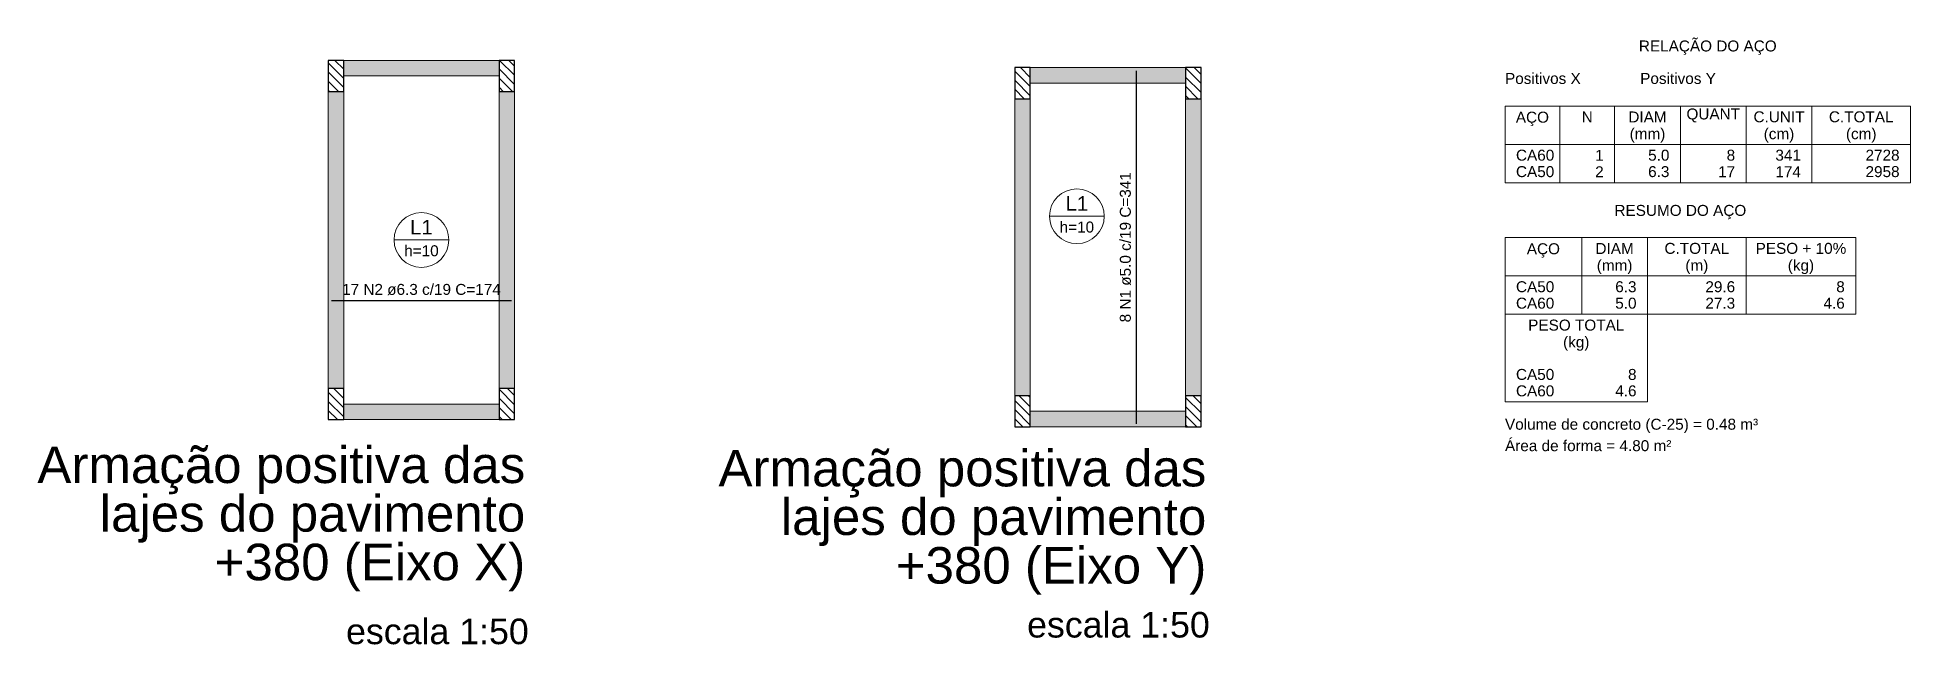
# Model space of a CAD drawing. Header units: inches. Extents: x -52 to 802, y -168 to 85.
# Drawn here: x 766.19 to 802.39, y -8.5 to 3.23 of the extents above; entities that cross this region are included whole.
import ezdxf

# ---------------------------------------------------------------- set-up
doc = ezdxf.new("R2010")
doc.units = ezdxf.units.IN
doc.header["$MEASUREMENT"] = 0
for name, color, linetype, lineweight in [('Descrição da armadura', 7, 'Continuous', 5), ('DT-Armadura positiva', 2, 'Continuous', 30), ('DT-Relação do aço', 9, 'Continuous', 5), ('DT-Textos', 7, 'Continuous', 5), ('DT-Título', 3, 'Continuous', 20), ('FO-Hachura pilar que passa', 19, 'Continuous', 5), ('FO-Hachura viga', 43, 'Continuous', 5), ('FO-Pilares', 4, 'Continuous', 30), ('FO-Vigas', 1, 'Continuous', 20), ('LC-Textos', 3, 'Continuous', 20)]:
    doc.layers.add(name, color=color, linetype=linetype, lineweight=lineweight)
doc.styles.add('Arial', font='arial.ttf')
pattern_1 = [(135, (747.64532, -295.70967), (-0.08838835, -0.08838835), [])]
pattern_2 = [(135, (736.14416, -295.85071), (-0.08838835, -0.08838835), [])]

msp = doc.modelspace()

# ---------------------------------------------------------------- texts
at = {"layer": 'Descrição da armadura', "linetype": 'Continuous', "insert": (787.3244, -0.8207), "char_height": 0.2118, "width": 5.820954, "attachment_point": 8, "rotation": 90, "line_spacing_factor": 0.798, "style": 'Arial'}
msp.add_mtext('8 N1 ø5.0 c/19 C=341', dxfattribs=at)
at = {"layer": 'Descrição da armadura', "linetype": 'Continuous', "insert": (773.6109, -1.7467), "char_height": 0.2118, "width": 6.150907, "attachment_point": 8, "line_spacing_factor": 0.798, "style": 'Arial'}
msp.add_mtext('17 N2 ø6.3 c/19 C=174', dxfattribs=at)
at = {"layer": 'DT-Relação do aço', "linetype": 'Continuous', "char_height": 0.2118, "line_spacing_factor": 0.798, "style": 'Arial'}
for s, insert, width, attachment_point in [('RELAÇÃO DO AÇO', (798.4684, 2.8972), 5.340655, 8), ('Positivos X', (794.5498, 2.332), 2.934521, 7), ('Positivos Y', (797.162, 2.332), 2.934521, 7), ('QUANT', (798.574, 1.5907), 2.076471, 8), ('AÇO', (795.0794, 1.5212), 1.285627, 8), ('N', (796.1383, 1.5907), 0.428446, 8), ('DIAM', (797.3032, 1.5907), 1.483193, 8), ('(mm)', (797.3034, 1.2032), 1.383541, 8), ('C.UNIT', (799.8448, 1.5907), 1.977398, 8), ('(cm)', (799.8444, 1.2032), 1.185975, 8), ('C.TOTAL', (801.4333, 1.5907), 2.505206, 8), ('(cm)', (801.4334, 1.2032), 1.185975, 8), ('RESUMO DO AÇO', (797.9384, -0.2798), 5.109195, 8), ('AÇO', (795.2914, -1.0208), 1.285627, 8), ('DIAM', (796.6678, -0.9509), 1.483193, 8), ('(mm)', (796.6674, -1.3388), 1.383541, 8), ('C.TOTAL', (798.2563, -0.9509), 2.505206, 8), ('(m)', (798.2564, -1.3388), 0.889337, 8), ('PESO + 10%', (800.2684, -0.9509), 3.512155, 8), ('(kg)', (800.2684, -1.3388), 1.021723, 8), ('CA50', (794.7616, -1.6922), 1.484062, 7), ('CA60', (794.7616, -2.0099), 1.484062, 7), ('5.0', (797.0914, -2.0099), 0.824737, 9), ('6.3', (797.0914, -1.6922), 0.824737, 9), ('29.6', (798.9976, -1.6922), 1.154689, 9), ('27.3', (798.9976, -2.0099), 1.154689, 9), ('4.6', (801.1156, -2.0099), 0.824737, 9), ('8', (801.1156, -1.6922), 0.329953, 9), ('PESO TOTAL', (795.9265, -2.4335), 3.725364, 8), ('(kg)', (795.9264, -2.8208), 1.021723, 8), ('CA50', (794.7616, -3.3866), 1.484062, 7), ('8', (797.0914, -3.3866), 0.329953, 9), ('CA60', (794.7616, -3.7043), 1.484062, 7), ('4.6', (797.0914, -3.7043), 0.824737, 9), ('Volume de concreto (C-25) = 0.48 m³', (794.5494, -4.4098), 9.809933, 7), ('Área de forma = 4.80 m²', (794.5498, -4.7633), 6.446676, 7)]:
    msp.add_mtext(s, dxfattribs=dict(at, insert=insert, width=width, attachment_point=attachment_point))
at = {"layer": 'DT-Relação do aço', "color": 9, "linetype": 'Continuous', "char_height": 0.2118, "line_spacing_factor": 0.798, "style": 'Arial'}
for s, insert, width, attachment_point in [('CA60', (794.7616, 0.8494), 1.484062, 7), ('CA50', (794.7616, 0.5317), 1.484062, 7), ('2', (796.456, 0.5317), 0.329953, 9), ('1', (796.456, 0.8494), 0.329953, 9), ('5.0', (797.7268, 0.8494), 0.824737, 9), ('6.3', (797.7268, 0.5317), 0.824737, 9), ('17', (798.9976, 0.5317), 0.659905, 9), ('8', (798.9976, 0.8494), 0.329953, 9), ('341', (800.2684, 0.8494), 0.989858, 9), ('174', (800.2684, 0.5317), 0.989858, 9), ('2728', (802.1746, 0.8494), 1.31981, 9), ('2958', (802.1746, 0.5317), 1.31981, 9)]:
    msp.add_mtext(s, dxfattribs=dict(at, insert=insert, width=width, attachment_point=attachment_point))
at = {"layer": 'DT-Textos', "attachment_point": 8, "line_spacing_factor": 0.798, "style": 'Arial'}
for s, insert, char_height, width in [('L1', (786.2762, -0.1158), 0.2824, 0.791473), ('L1', (773.6109, -0.5738), 0.2824, 0.791473), ('h=10', (786.2762, -0.5394), 0.2118, 1.60275), ('h=10', (773.6109, -0.9974), 0.2118, 1.60275)]:
    msp.add_mtext(s, dxfattribs=dict(at, insert=insert, char_height=char_height, width=width))
at = {"layer": 'DT-Título', "char_height": 0.706, "attachment_point": 9, "line_spacing_factor": 0.798, "style": 'Arial'}
for s, insert, width in [('Armação positiva das lajes do pavimento +380 (Eixo X)', (775.6164, -7.4672), 10.61101), ('Armação positiva das lajes do pavimento +380 (Eixo Y)', (788.7785, -7.5316), 10.247621)]:
    msp.add_mtext(s, dxfattribs=dict(at, insert=insert, width=width))
at = {"layer": 'LC-Textos', "linetype": 'Continuous', "char_height": 0.4942, "width": 3.464164, "attachment_point": 7, "line_spacing_factor": 0.798, "style": 'Arial'}
for insert in [(785.3145, -8.3682), (772.1539, -8.4965)]:
    msp.add_mtext('escala 1:50', dxfattribs=dict(at, insert=insert))

# ---------------------------------------------------------------- hatches: boundary and pattern name
at = {"layer": 'FO-Hachura pilar que passa', "linetype": 'Continuous'}
h = msp.add_hatch(dxfattribs=at)
h.set_pattern_fill('ANSI31', color=256, angle=90, style=0)
h.set_pattern_definition(pattern_1)
h.paths.add_polyline_path([(772.1109, 2.7903), (771.9609, 2.7903), (771.8109, 2.7903), (771.8109, 2.4903), (771.8109, 2.1903), (771.9609, 2.1903), (772.1109, 2.1903), (772.1109, 2.4903)])
h = msp.add_hatch(dxfattribs=at)
h.set_pattern_fill('ANSI31', color=256, angle=90, style=0)
h.set_pattern_definition(pattern_1)
h.paths.add_polyline_path([(775.1109, 2.1903), (775.2609, 2.1903), (775.4109, 2.1903), (775.4109, 2.4903), (775.4109, 2.7903), (775.2609, 2.7903), (775.1109, 2.7903), (775.1109, 2.4903)])
h = msp.add_hatch(dxfattribs=at)
h.set_pattern_fill('ANSI31', color=256, angle=90, style=0)
h.set_pattern_definition(pattern_2)
h.paths.add_polyline_path([(785.3753, 2.6493), (785.2253, 2.6493), (785.0753, 2.6493), (785.0753, 2.3493), (785.0753, 2.0493), (785.2253, 2.0493), (785.3753, 2.0493), (785.3753, 2.3493)])
h = msp.add_hatch(dxfattribs=at)
h.set_pattern_fill('ANSI31', color=256, angle=90, style=0)
h.set_pattern_definition(pattern_2)
h.paths.add_polyline_path([(788.3753, 2.0493), (788.5253, 2.0493), (788.6753, 2.0493), (788.6753, 2.3493), (788.6753, 2.6493), (788.5253, 2.6493), (788.3753, 2.6493), (788.3753, 2.3493)])
h = msp.add_hatch(dxfattribs=at)
h.set_pattern_fill('ANSI31', color=256, angle=90, style=0)
h.set_pattern_definition(pattern_1)
h.paths.add_polyline_path([(771.8109, -4.1497), (771.9609, -4.1497), (772.1109, -4.1497), (772.1109, -3.8497), (772.1109, -3.5497), (771.9609, -3.5497), (771.8109, -3.5497), (771.8109, -3.8497)])
h = msp.add_hatch(dxfattribs=at)
h.set_pattern_fill('ANSI31', color=256, angle=90, style=0)
h.set_pattern_definition(pattern_1)
h.paths.add_polyline_path([(775.4109, -3.5497), (775.2609, -3.5497), (775.1109, -3.5497), (775.1109, -3.8497), (775.1109, -4.1497), (775.2609, -4.1497), (775.4109, -4.1497), (775.4109, -3.8497)])
h = msp.add_hatch(dxfattribs=at)
h.set_pattern_fill('ANSI31', color=256, angle=90, style=0)
h.set_pattern_definition(pattern_2)
h.paths.add_polyline_path([(785.0753, -4.2907), (785.2253, -4.2907), (785.3753, -4.2907), (785.3753, -3.9907), (785.3753, -3.6907), (785.2253, -3.6907), (785.0753, -3.6907), (785.0753, -3.9907)])
h = msp.add_hatch(dxfattribs=at)
h.set_pattern_fill('ANSI31', color=256, angle=90, style=0)
h.set_pattern_definition(pattern_2)
h.paths.add_polyline_path([(788.6753, -3.6907), (788.5253, -3.6907), (788.3753, -3.6907), (788.3753, -3.9907), (788.3753, -4.2907), (788.5253, -4.2907), (788.6753, -4.2907), (788.6753, -3.9907)])
at = {"layer": 'FO-Hachura viga', "linetype": 'Continuous'}
for points in [[(775.1109, 2.7903), (775.1109, 2.7903), (772.1109, 2.7903), (772.1109, 2.4903), (775.1109, 2.4903), (775.1109, 2.7903)], [(788.3753, 2.6493), (788.3753, 2.6493), (785.3753, 2.6493), (785.3753, 2.3493), (788.3753, 2.3493), (788.3753, 2.6493)], [(772.1109, 2.1903), (772.1109, 2.1903), (771.8109, 2.1903), (771.8109, -3.5497), (772.1109, -3.5497), (772.1109, 2.1903)], [(775.4109, 2.1903), (775.4109, 2.1903), (775.1109, 2.1903), (775.1109, -3.5497), (775.4109, -3.5497), (775.4109, 2.1903)], [(785.3753, 2.0493), (785.3753, 2.0493), (785.0753, 2.0493), (785.0753, -3.6907), (785.3753, -3.6907), (785.3753, 2.0493)], [(788.6753, 2.0493), (788.6753, 2.0493), (788.3753, 2.0493), (788.3753, -3.6907), (788.6753, -3.6907), (788.6753, 2.0493)], [(775.1109, -3.8497), (775.1109, -3.8497), (772.1109, -3.8497), (772.1109, -4.1497), (775.1109, -4.1497), (775.1109, -3.8497)], [(788.3753, -3.9907), (788.3753, -3.9907), (785.3753, -3.9907), (785.3753, -4.2907), (788.3753, -4.2907), (788.3753, -3.9907)]]:
    msp.add_hatch(color=256, dxfattribs=at).paths.add_polyline_path(points)

# ---------------------------------------------------------------- linework, layer by layer
at = {"layer": 'DT-Armadura positiva'}
for p, q in [((787.4303, -4.2307), (787.4303, 2.5893)), ((771.8709, -1.8526), (775.3509, -1.8526))]:
    msp.add_line(p, q, dxfattribs=at)
at = {"layer": 'DT-Relação do aço', "linetype": 'Continuous'}
for p, q in [((794.5498, 1.9084), (802.3864, 1.9084)), ((794.5498, 1.9084), (794.5498, 0.4258)), ((795.6088, 1.9084), (795.6088, 0.4258)), ((796.6678, 1.9084), (796.6678, 0.4258)), ((797.9386, 1.9084), (797.9386, 0.4258)), ((799.2094, 1.9084), (799.2094, 0.4258)), ((800.4802, 1.9084), (800.4802, 0.4258)), ((802.3864, 1.9084), (802.3864, 0.4258)), ((794.5498, 1.1671), (802.3864, 1.1671)), ((794.5498, 0.4258), (802.3864, 0.4258)), ((794.5498, -0.6332), (794.5498, -2.1158)), ((794.5498, -0.6332), (801.3274, -0.6332)), ((796.0324, -0.6332), (796.0324, -2.1158)), ((797.3032, -0.6332), (797.3032, -2.1158)), ((799.2094, -0.6332), (799.2094, -2.1158)), ((801.3274, -0.6332), (801.3274, -2.1158)), ((794.5498, -1.3745), (801.3274, -1.3745)), ((794.5498, -2.1158), (801.3274, -2.1158)), ((794.5498, -2.1158), (794.5498, -3.8102)), ((797.3032, -3.8102), (797.3032, -2.1158)), ((794.5498, -3.8102), (797.3032, -3.8102))]:
    msp.add_line(p, q, dxfattribs=at)
at = {"layer": 'DT-Textos'}
for p, q in [((785.7467, -0.2217), (786.8057, -0.2217)), ((773.0814, -0.6797), (774.1404, -0.6797))]:
    msp.add_line(p, q, dxfattribs=at)
for centre in [(786.2762, -0.2217), (773.6109, -0.6797)]:
    msp.add_circle(centre, 0.5295, dxfattribs=at)
at = {"layer": 'FO-Pilares'}
for points in [[(772.1109, 2.7903), (771.9609, 2.7903), (771.8109, 2.7903), (771.8109, 2.4903), (771.8109, 2.1903), (771.9609, 2.1903), (772.1109, 2.1903), (772.1109, 2.4903), (772.1109, 2.7903)], [(775.1109, 2.1903), (775.2609, 2.1903), (775.4109, 2.1903), (775.4109, 2.4903), (775.4109, 2.7903), (775.2609, 2.7903), (775.1109, 2.7903), (775.1109, 2.4903), (775.1109, 2.1903)], [(785.3753, 2.6493), (785.2253, 2.6493), (785.0753, 2.6493), (785.0753, 2.3493), (785.0753, 2.0493), (785.2253, 2.0493), (785.3753, 2.0493), (785.3753, 2.3493), (785.3753, 2.6493)], [(788.3753, 2.0493), (788.5253, 2.0493), (788.6753, 2.0493), (788.6753, 2.3493), (788.6753, 2.6493), (788.5253, 2.6493), (788.3753, 2.6493), (788.3753, 2.3493), (788.3753, 2.0493)], [(771.8109, -4.1497), (771.9609, -4.1497), (772.1109, -4.1497), (772.1109, -3.8497), (772.1109, -3.5497), (771.9609, -3.5497), (771.8109, -3.5497), (771.8109, -3.8497), (771.8109, -4.1497)], [(775.4109, -3.5497), (775.2609, -3.5497), (775.1109, -3.5497), (775.1109, -3.8497), (775.1109, -4.1497), (775.2609, -4.1497), (775.4109, -4.1497), (775.4109, -3.8497), (775.4109, -3.5497)], [(785.0753, -4.2907), (785.2253, -4.2907), (785.3753, -4.2907), (785.3753, -3.9907), (785.3753, -3.6907), (785.2253, -3.6907), (785.0753, -3.6907), (785.0753, -3.9907), (785.0753, -4.2907)], [(788.6753, -3.6907), (788.5253, -3.6907), (788.3753, -3.6907), (788.3753, -3.9907), (788.3753, -4.2907), (788.5253, -4.2907), (788.6753, -4.2907), (788.6753, -3.9907), (788.6753, -3.6907)]]:
    msp.add_lwpolyline(points, close=True, dxfattribs=at)
at = {"layer": 'FO-Vigas'}
for p, q in [((772.1109, 2.7903), (775.1109, 2.7903)), ((785.3753, 2.6493), (788.3753, 2.6493)), ((771.8109, -3.5497), (771.8109, 2.1903)), ((772.1109, 2.4903), (775.1109, 2.4903)), ((772.1109, -3.5497), (772.1109, 2.1903)), ((775.1109, -3.5497), (775.1109, 2.1903)), ((775.4109, -3.5497), (775.4109, 2.1903)), ((785.3753, 2.3493), (788.3753, 2.3493)), ((785.0753, -3.6907), (785.0753, 2.0493)), ((785.3753, -3.6907), (785.3753, 2.0493)), ((788.3753, -3.6907), (788.3753, 2.0493)), ((788.6753, -3.6907), (788.6753, 2.0493)), ((772.1109, -3.8497), (775.1109, -3.8497)), ((772.1109, -4.1497), (775.1109, -4.1497)), ((785.3753, -3.9907), (788.3753, -3.9907)), ((785.3753, -4.2907), (788.3753, -4.2907))]:
    msp.add_line(p, q, dxfattribs=at)

msp.set_redraw_order([(e.dxf.handle, doc.entitydb.next_handle()) for e in msp.query("TEXT MTEXT ATTDEF DIMENSION ARC_DIMENSION")])  # texts and dimensions are drawn at this point

doc.saveas('drawing.dxf')
